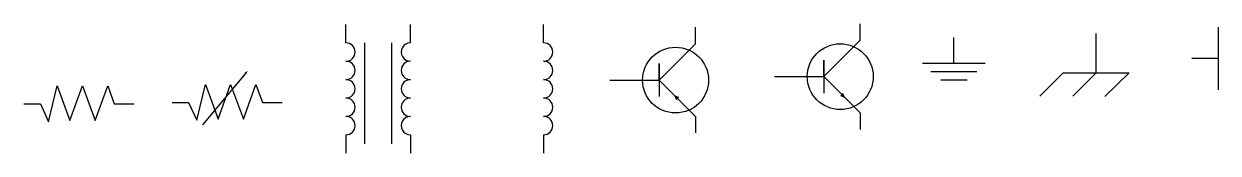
# Model space of a CAD drawing. Header units: inches. Extents: x 0 to 93838, y -1 to 60645.
# Drawn here: x 27047 to 28393, y 21196 to 21342 of the extents above; entities that cross this region are included whole.
import ezdxf

# ---------------------------------------------------------------- set-up
doc = ezdxf.new("R2010")
doc.units = ezdxf.units.IN
doc.header["$MEASUREMENT"] = 0

msp = doc.modelspace()

# ---------------------------------------------------------------- linework, layer by layer
for p, q in [((27409.76599, 21320.24307), (27409.76599, 21340.99489)), ((27482.39735, 21320.24308), (27482.39735, 21340.99489)), ((27632.49762, 21320.24303), (27632.49762, 21340.99484)), ((28392.82365, 21337.85546), (28392.82365, 21267.32379)), ((28094.99046, 21296.76923), (28094.99046, 21326.46677)), ((28255.29094, 21286.36677), (28255.29094, 21330.91309)), ((27430.51781, 21320.24307), (27430.51781, 21206.1081)), ((27461.64553, 21206.1081), (27461.64553, 21320.24307)), ((27762.74914, 21278.20827), (27762.74914, 21296.76923)), ((27762.74914, 21296.76923), (27762.74914, 21259.6473)), ((27948.35884, 21282.12321), (27948.35884, 21300.68418)), ((27948.35884, 21300.68418), (27948.35884, 21263.56225)), ((28130.25629, 21296.76923), (28059.72462, 21296.76923)), ((28392.82365, 21302.58963), (28363.12611, 21302.58963)), ((27892.67594, 21282.12321), (27948.35884, 21282.12321)), ((28120.97579, 21287.48878), (28069.00508, 21287.48878)), ((28191.91983, 21260.1176), (28218.169, 21286.36677)), ((28191.91983, 21260.1176), (28218.169, 21286.36677)), ((28218.169, 21286.36677), (28292.41287, 21286.36677)), ((28255.29094, 21286.36677), (28228.99992, 21260.15952)), ((28265.23019, 21259.6473), (28292.41287, 21286.36677)), ((27707.06624, 21278.20827), (27762.74914, 21278.20827)), ((28109.83923, 21278.20826), (28080.14168, 21278.20826)), ((27784.49011, 21259.00394), (27781.86851, 21256.37571)), ((27970.09981, 21262.91888), (27967.47821, 21260.29065)), ((27409.76599, 21216.484), (27409.76599, 21195.73219)), ((27482.39735, 21216.48401), (27482.39735, 21195.73219)), ((27632.49762, 21216.48396), (27632.49762, 21195.73214))]:
    msp.add_line(p, q)
for points in [[(27762.74914, 21278.20827), (27803.60948, 21319.24515), (27803.60948, 21337.80612)], [(27948.35884, 21282.12321), (27989.21918, 21323.1601), (27989.21918, 21341.72107)], [(27296.31027, 21285.46658), (27248.14178, 21227.53467)], [(27948.35884, 21282.12321), (27989.21918, 21241.08633), (27989.21918, 21222.52536)], [(27046.73172, 21251.41505), (27065.29269, 21251.41505), (27074.63786, 21231.1972), (27084.42348, 21271.60577), (27098.50393, 21232.48606), (27112.69385, 21271.5662), (27127.06423, 21232.55206), (27141.20277, 21271.65081), (27148.63679, 21251.41505), (27170.90995, 21251.41505)], [(27213.78042, 21253.07194), (27232.34139, 21253.07194), (27241.68656, 21232.85409), (27251.47218, 21273.26266), (27265.55263, 21234.14295), (27279.74255, 21273.22308), (27294.11293, 21234.20894), (27308.25147, 21273.3077), (27315.68549, 21253.07194), (27337.95865, 21253.07194)], [(27762.74914, 21278.20827), (27803.60948, 21237.17138), (27803.60948, 21218.61041)]]:
    msp.add_lwpolyline(points)
for points in [[(27409.76599, 21216.48399, 0.9999984524), (27409.76596, 21237.23581, 1), (27409.76596, 21257.98762, 1), (27409.76596, 21278.73944, 1), (27409.76596, 21299.49125, 0.9999984524), (27409.76599, 21320.24306)], [(27482.39734, 21320.24307, 1.0000009914), (27482.39732, 21299.49125, 1), (27482.39732, 21278.73944, 1), (27482.39732, 21257.98763, 1), (27482.39732, 21237.23581, 1.0000015476), (27482.39735, 21216.484)], [(27632.49762, 21216.48395, 0.9999984524), (27632.49759, 21237.23576, 1), (27632.49759, 21257.98757, 1), (27632.49759, 21278.73939, 1), (27632.49759, 21299.4912, 0.9999984524), (27632.49762, 21320.24302)]]:
    msp.add_lwpolyline(points, format="xyb")
for centre in [(27781.31011, 21278.20827), (27966.91981, 21282.12321)]:
    msp.add_circle(centre, 37.12193)
for points in [[(27295.23987, 21286.35658), (27298.91289, 21288.64269), (27297.38068, 21284.57658)], [(27784.75227, 21259.26676), (27779.21184, 21261.67444), (27781.60635, 21256.11289)], [(27967.21605, 21260.02783), (27972.75648, 21257.62015), (27970.36197, 21263.18171)]]:
    msp.add_solid(points)

doc.saveas('drawing.dxf')
